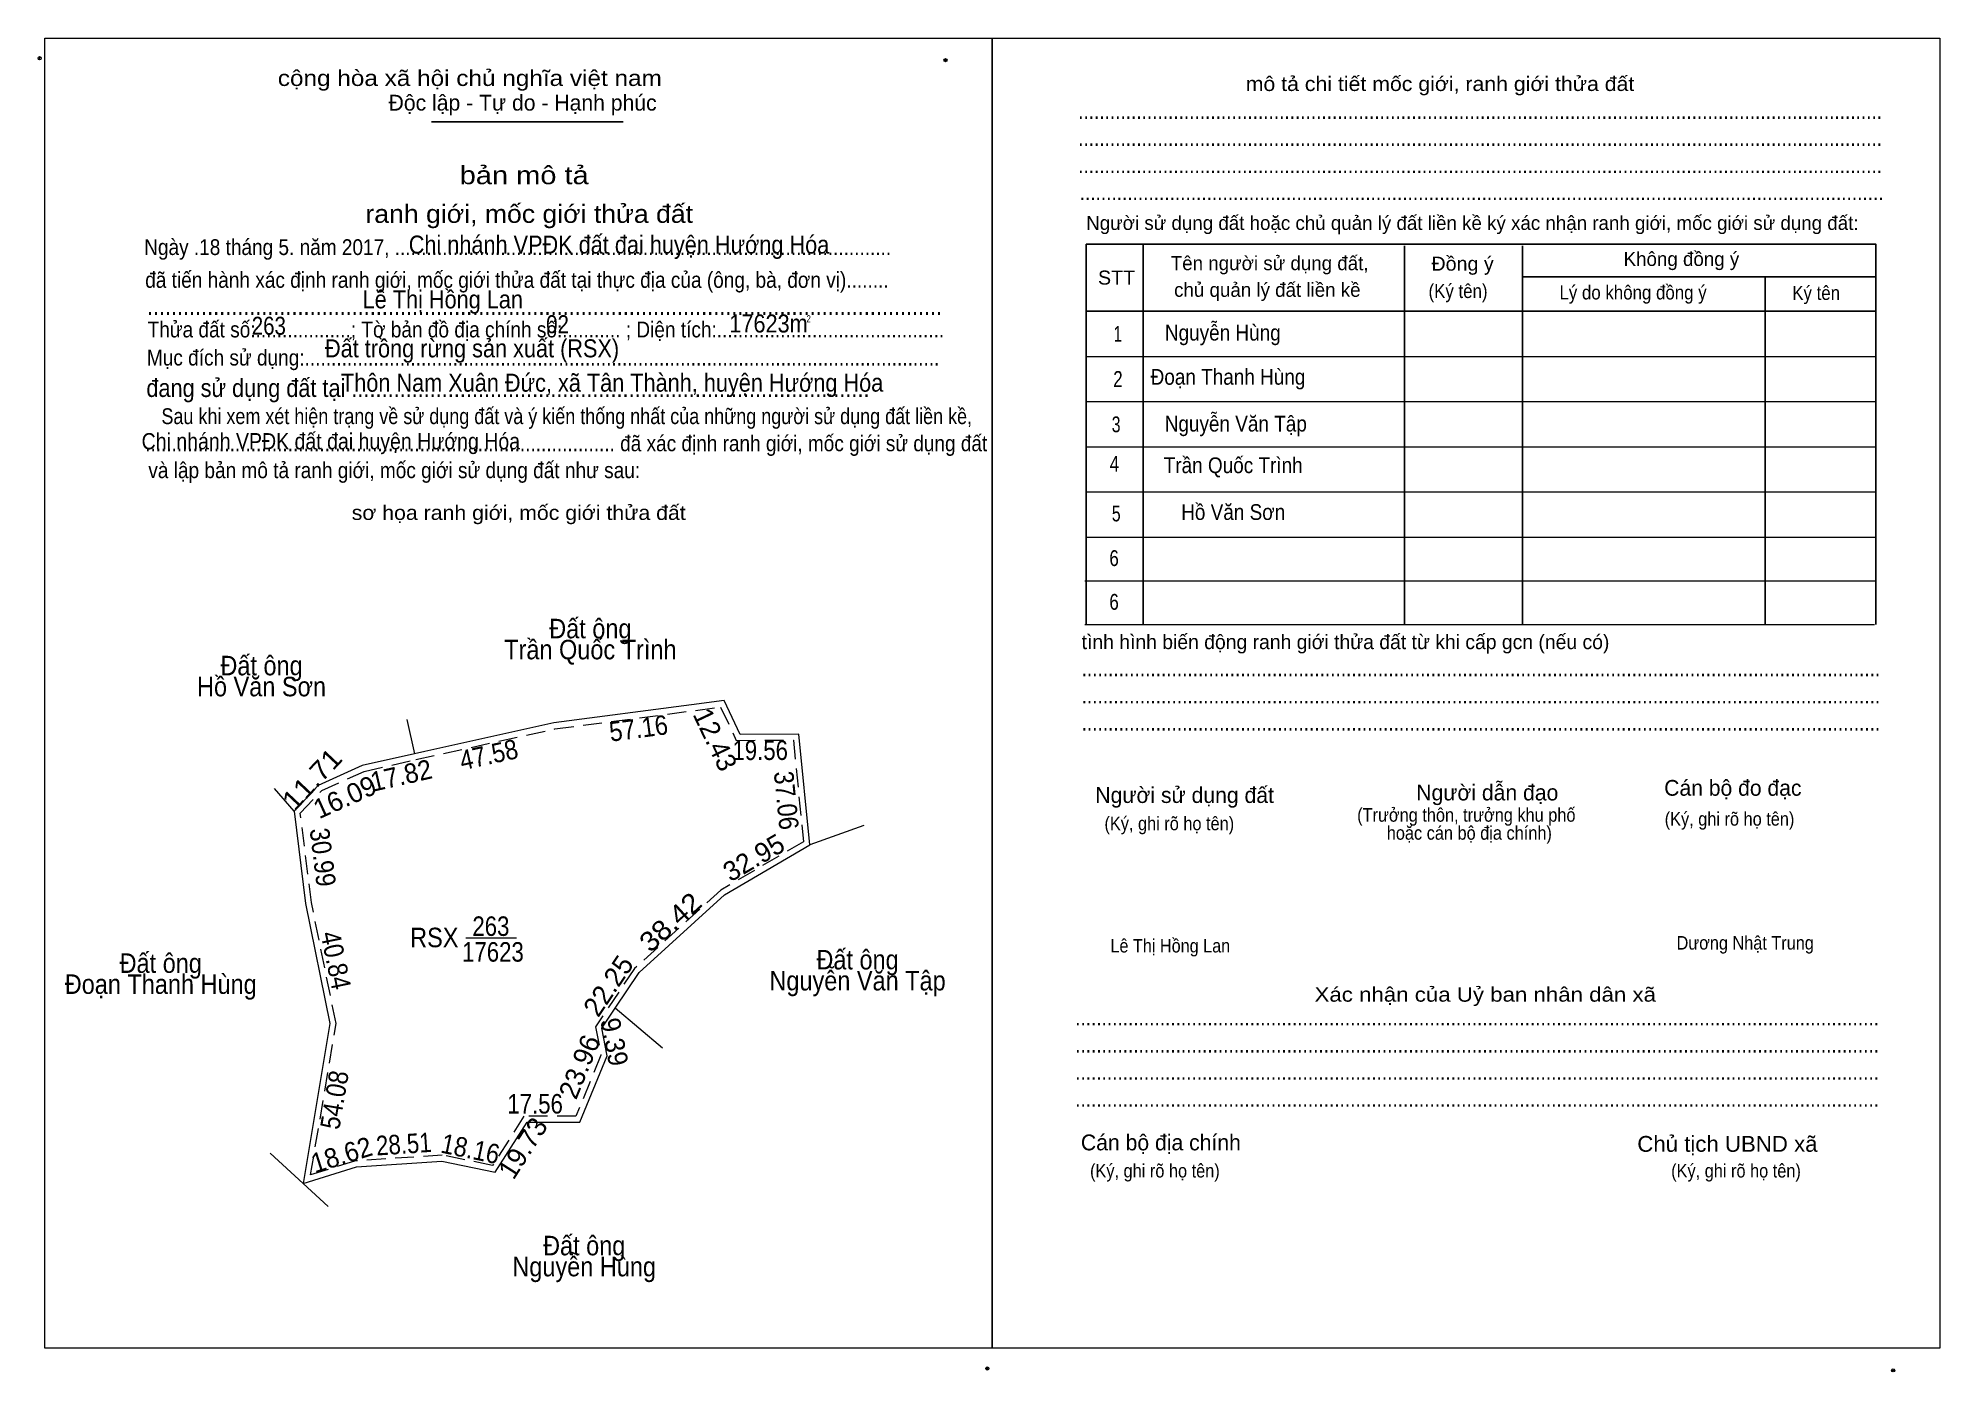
# Model space of a CAD drawing. Header units: metres. Extents: x 537516 to 542248, y 1836644 to 1838078.
# Drawn here: x 541615 to 542248, y 1836644 to 1837088 of the extents above; entities that cross this region are included whole.
import ezdxf
from ezdxf.enums import TextEntityAlignment as Align

# ---------------------------------------------------------------- set-up
doc = ezdxf.new("R2010")
doc.units = ezdxf.units.M
doc.header["$LTSCALE"] = 2.1
doc.header["$PDMODE"] = 32
doc.header["$PDSIZE"] = 1.05
doc.linetypes.add('DOTTED', pattern=[1.5, 0.3, -1.2])
doc.linetypes.add('MEDIUM_DASHED', pattern=[4.5, 3, -1.5])
for name, color, linetype, lineweight in [('1', 7, 'DOTTED', 13), ('10', 7, 'Continuous', 13), ('63', 7, 'Continuous', 13), ('7', 7, 'Continuous', 13)]:
    doc.layers.add(name, color=color, linetype=linetype, lineweight=lineweight)
for name, color, linetype in [('17', 7, 'Continuous'), ('25', 7, 'Continuous'), ('6', 7, 'Continuous')]:
    doc.layers.add(name, color=color, linetype=linetype)

msp = doc.modelspace()

# ---------------------------------------------------------------- texts
at = {"layer": '1'}
for s, width, p in [('263', 0.85, (541765.375, 1836788.94)), ('RSX', 0.9, (541746.535, 1836785.17)), ('17623', 0.85, (541766.06, 1836780.37))]:
    msp.add_text(s, height=6.5, dxfattribs=dict(at, width=width)).set_placement(p, align=Align.CENTER)
at = {"layer": '17', "width": 0.9}
for s, height, p in [('Lê Thị Hồng Lan', 4.48, (541971.7, 1836783.43)), ('Dương Nhật Trung', 4.5, (542160.22, 1836784.39))]:
    msp.add_text(s, height=height, dxfattribs=at).set_placement(p)
at = {"layer": '25', "width": 0.9}
for s, height, p in [('Chi nhánh VPĐK đất đai huyện Hướng Hóa', 6, (541738.02, 1837016.23)), ('Đất trồng rừng sản xuất (RSX)', 6, (541710.14, 1836981.67)), ('Chi nhánh VPĐK đất đai huyện Hướng Hóa', 5.4, (541649.06, 1836951.03))]:
    msp.add_text(s, height=height, dxfattribs=at).set_placement(p)
at = {"layer": '6', "width": 0.9}
msp.add_text('Lê Thị Hồng Lan', height=6, dxfattribs=at).set_placement((541722.66, 1836997.99))
at = {"layer": '63'}
for s, width, p in [('Đất ông', 0.9, (541798.5, 1836888.08)), ('Trần Quốc Trình', 0.9, (541798.505, 1836881.08)), ('Đất ông', 0.9, (541689, 1836875.75)), ('Hồ Văn Sơn', 0.9, (541688.995, 1836868.75)), ('Đất ông', 0.9, (541655.43, 1836776.63)), ('Đất ông', 0.9, (541887.48, 1836777.78)), ('Đoạn Thanh Hùng', 0.9, (541655.43, 1836769.63)), ('Nguyễn Văn Tập', 0.9, (541887.48, 1836770.78)), ('17.56', 0.85, (541780.105, 1836729.77)), ('Đất ông', 0.9, (541796.45, 1836682.54)), ('Nguyễn Hùng', 0.9, (541796.445, 1836675.54))]:
    msp.add_text(s, height=6.5, dxfattribs=dict(at, width=width)).set_placement(p, align=Align.CENTER)
for s, rotation, width, p in [('57.16', 7.489, 0.9, (541814.961, 1836854.906)), ('11.71', 46.66, 1.1, (541708.166, 1836838.914)), ('47.58', 12.427, 0.9, (541765.366, 1836846.163)), ('19.56', 0.117, 0.85, (541855.068, 1836847.539)), ('17.82', 12.843, 0.95, (541736.223, 1836839.252)), ('37.06', 275.621, 0.9, (541860.545, 1836833.773)), ('30.99', 277.024, 0.9, (541706.209, 1836814.752)), ('38.42', 42.331, 1.1, (541827.341, 1836791.145)), ('40.84', 281.555, 0.9, (541710.577, 1836780.156)), ('9.39', 281.047, 0.95, (541803.334, 1836753.023)), ('54.08', 80.473, 0.9, (541716.485, 1836733.792)), ('28.51', 3.821, 0.85, (541736.583, 1836716.4)), ('18.62', 17.404, 0.95, (541716.613, 1836712.936)), ('18.16', 348.375, 0.9, (541757.915, 1836714.844))]:
    msp.add_text(s, height=6.5, rotation=rotation, dxfattribs=dict(at, width=width)).set_placement(p, align=Align.CENTER)
for s, rotation, p in [('12.43', 295.39, (541837.12, 1836852.963)), ('16.09', 24.288, (541718.078, 1836832.241)), ('32.95', 30.355, (541854.553, 1836812.226)), ('22.25', 56.103, (541807.182, 1836770.517)), ('23.96', 67.759, (541797.875, 1836744.145)), ('19.73', 57.373, (541778.772, 1836716.533))]:
    msp.add_text(s, height=6.5, rotation=rotation, dxfattribs=at).set_placement(p, align=Align.CENTER)
at = {"layer": '7'}
for s, height, width, p in [('cộng hòa xã hội chủ nghĩa việt nam', 5.267, 1.15, (541694.42, 1837072.07)), ('........................................................................................................................................................', 5.267, 0.9, (541960.94, 1837061.11)), ('........................................................................................................................................................', 5.267, 0.9, (541960.94, 1837052.11)), ('........................................................................................................................................................', 5.267, 0.9, (541960.94, 1837043.03)), ('........................................................................................................................................................', 5.267, 0.9, (541961.46, 1837034.07)), ('Ngày .18 tháng 5. năm 2017, ..............................................................................................', 5.26, 0.9, (541649.94, 1837015.75)), ('Đồng ý', 4.666, 1.05, (542078.58, 1837010.55)), (' đã tiến hành xác định ranh giới, mốc giới thửa đất tại thực địa của (ông, bà, đơn vị)........', 5.268, 0.9, (541648.5, 1837004.83)), ('STT', 4.666, 1.05, (541967.54, 1837005.91)), ('(Ký tên)', 4.666, 0.9, (542077.62, 1837001.43)), ('Lý do không đồng ý', 4.666, 0.9, (542121.22, 1837000.95)), ('Ký tên', 4.666, 0.9, (542198.74, 1837000.79)), ('....................................................................................................................................', 6, 0.9, (541650.82, 1836995.83)), ('02', 6, 0.85, (541783.78, 1836989.71)), ('17623m', 6, 0.9, (541844.78, 1836989.95)), ('2', 2.4, 0.8, (541870.48, 1836993.31)), ('Thửa đất số:..................; Tờ bản đồ địa chính số:........... ; Diện tích:...........................................', 5.268, 0.9, (541651.06, 1836988.31)), ('263', 6, 0.85, (541685.74, 1836989.19)), ('Mục đích sử dụng:........................................................................................................................', 5.268, 0.9, (541650.82, 1836978.95)), ('Thôn Nam Xuân Đức, xã Tân Thành, huyện Hướng Hóa', 6, 0.9, (541715.46, 1836970.23)), ('đang sử dụng đất tại ......................................................................................', 6, 0.9, (541650.66, 1836968.47)), ('Sau khi xem xét hiện trạng về sử dụng đất và ý kiến thống nhất của những người sử dụng đất liền kề,', 5.268, 0.85, (541655.66, 1836959.43)), ('......................................................................................... đã xác định ranh giới, mốc giới sử dụng đất', 5.256, 0.9, (541650.26, 1836950.39)), (' và lập bản mô tả ranh giới, mốc giới sử dụng đất như sau:', 5.268, 0.9, (541649.54, 1836941.43)), ('.......................................................................................................................................................', 5.267, 0.9, (541962.1, 1836875.43)), ('.......................................................................................................................................................', 5.267, 0.9, (541962.1, 1836866.39)), ('.......................................................................................................................................................', 5.267, 0.9, (541962.1, 1836857.35)), ('(Ký, ghi rõ họ tên)', 4.515, 0.9, (541969.7, 1836824.15)), ('(Ký, ghi rõ họ tên)', 4.515, 0.9, (542156.26, 1836825.67)), ('........................................................................................................................................................', 5.267, 0.9, (541959.94, 1836759.11)), ('........................................................................................................................................................', 5.267, 0.9, (541959.94, 1836750.07)), ('........................................................................................................................................................', 5.267, 0.9, (541959.94, 1836741.07)), ('........................................................................................................................................................', 5.267, 0.9, (541959.94, 1836732.07)), ('Chủ tịch UBND xã', 5.268, 1.05, (542147.14, 1836717.03)), ('(Ký, ghi rõ họ tên)', 4.515, 0.9, (541964.9, 1836708.47)), ('(Ký, ghi rõ họ tên)', 4.515, 0.9, (542158.42, 1836708.47))]:
    msp.add_text(s, height=height, dxfattribs=dict(at, width=width)).set_placement(p)
for s, height, width, p in [('mô tả chi tiết mốc giới, ranh giới thửa đất', 4.816, 1.1, (542081.445, 1837070.39)), ('bản mô tả', 6.02, 1.2, (541776.47, 1837039.35)), ('ranh giới, mốc giới thửa đất', 6.02, 1.1, (541778.14, 1837026.47)), ('1', 5.268, 0.7, (541974.155, 1836986.87)), ('Nguyễn Hùng', 5.24, 0.9, (542009.12, 1836987.27)), ('2', 5.268, 0.8, (541974.19, 1836971.83)), ('Đoạn Thanh Hùng', 5.24, 0.9, (542010.84, 1836972.55)), ('3', 5.268, 0.75, (541973.585, 1836956.71)), ('Nguyễn Văn Tập', 5.24, 0.9, (542013.435, 1836956.96)), ('4', 5.268, 0.8, (541973.005, 1836943.59)), ('Trần Quốc Trình', 5.24, 0.9, (542012.57, 1836943.1)), ('sơ họa ranh giới, mốc giới thửa đất', 4.816, 1.1, (541774.645, 1836927.51)), ('5', 5.268, 0.75, (541973.625, 1836927.03)), ('Hồ Văn Sơn', 5.24, 0.9, (542012.57, 1836927.51)), ('6', 5.268, 0.8, (541972.91, 1836912.15)), ('6', 5.268, 0.8, (541972.91, 1836897.59)), ('(Trưởng thôn, trưởng khu phố', 4.515, 0.9, (542090.205, 1836826.99)), ('hoặc cán bộ địa chính)', 4.515, 0.9, (542091.205, 1836820.99)), ('Xác nhận của Uỷ ban nhân dân xã', 4.818, 1.15, (542096.51, 1836767.03))]:
    msp.add_text(s, height=height, dxfattribs=dict(at, width=width)).set_placement(p, align=Align.CENTER)
for s, height, p in [('Độc lập - Tự do - Hạnh phúc', 5.267, (541731.3, 1837063.87)), ('Người sử dụng đất hoặc chủ quản lý đất liền kề ký xác nhận ranh giới, mốc giới sử dụng đất:', 4.666, (541963.62, 1837024.11)), ('Tên người sử dụng đất,', 4.666, (541991.78, 1837010.71)), ('Không đồng ý', 4.666, (542142.58, 1837012.11)), ('chủ quản lý đất liền kề', 4.666, (541992.9, 1837001.83)), ('tình hình biến động ranh giới thửa đất từ khi cấp gcn (nếu có)', 4.816, (541962.1, 1836884.47)), ('Người sử dụng đất', 5.268, (541966.66, 1836833.23)), ('Người dẫn đạo', 5.265, (542073.54, 1836834.07)), ('Cán bộ đo đạc', 5.256, (542156.1, 1836835.63)), ('Cán bộ địa chính', 5.268, (541961.86, 1836717.51))]:
    msp.add_text(s, height=height, dxfattribs=at).set_placement(p)

# ---------------------------------------------------------------- linework, layer by layer
at = {"layer": '1', "linetype": 'MEDIUM_DASHED'}
msp.add_lwpolyline([(541841.86, 1836865.15), (541847.11, 1836854.09), (541866.12, 1836854.13), (541869.44, 1836820.33), (541841.94, 1836804.22), (541813.2, 1836778.05), (541800.2, 1836758.69), (541802.04, 1836749.24), (541793.71, 1836728.86), (541776.4, 1836728.86), (541765.91, 1836712.48), (541749.2, 1836715.91), (541720.24, 1836713.98), (541705.35, 1836709.31), (541713.82, 1836759.8), (541705.59, 1836800.09), (541701.92, 1836829.84), (541709.04, 1836837.39), (541723.17, 1836843.76), (541740.34, 1836847.68), (541786.72, 1836857.9)], close=True, dxfattribs=at)
at = {"layer": '10'}
for p, q in [((541737.42, 1836861.01), (541739.9, 1836849.63)), ((541699.82, 1836830.53), (541693.33, 1836838.08)), ((541889.62, 1836825.67), (541871.56, 1836819.25)), ((541822.52, 1836751.56), (541806.76, 1836764.88)), ((541691.91, 1836716.6), (541702.84, 1836706.43)), ((541702.84, 1836706.43), (541711.23, 1836698.84))]:
    msp.add_line(p, q, dxfattribs=at)
for points in [[(541871.56, 1836819.25), (541867.93, 1836856.13), (541848.37, 1836856.09), (541843.04, 1836867.32), (541832.2, 1836865.97), (541786.37, 1836859.87), (541743.33, 1836850.41), (541739.9, 1836849.63)], [(541739.9, 1836849.63), (541722.53, 1836845.67), (541707.86, 1836839.05), (541699.82, 1836830.53)], [(541699.82, 1836830.53), (541703.61, 1836799.77), (541711.79, 1836759.76), (541702.84, 1836706.43)], [(541806.76, 1836764.88), (541814.73, 1836776.73), (541843.13, 1836802.6), (541871.56, 1836819.25)], [(541702.84, 1836706.43), (541720.61, 1836712), (541749.06, 1836713.9), (541766.85, 1836710.24), (541777.49, 1836726.86), (541795.05, 1836726.86), (541804.12, 1836749.04), (541802.32, 1836758.26), (541806.76, 1836764.88)]]:
    msp.add_lwpolyline(points, dxfattribs=at)
at = {"layer": '63'}
msp.add_line((541757.01, 1836788.25), (541773.95, 1836788.25), dxfattribs=at)
at = {"layer": '7', "lineweight": 25}
for p, q in [((541745.61, 1837060.08), (541809.42, 1837060.08)), ((541982.55, 1837019.32), (541982.55, 1836892.68)), ((542069.6, 1837018.86), (542069.6, 1836892.68)), ((542108.88, 1837018.86), (542108.88, 1836892.68)), ((542108.88, 1837008.48), (542226.58, 1837008.48)), ((542189.7, 1837008.48), (542189.7, 1836892.68)), ((541963.65, 1836997.04), (542226.58, 1836997.04))]:
    msp.add_line(p, q, dxfattribs=at)
at = {"layer": '7'}
for p, q in [((541963.65, 1836981.99), (542226.58, 1836981.99)), ((541963.65, 1836966.94), (542226.58, 1836966.94)), ((541963.65, 1836951.89), (542226.58, 1836951.89)), ((541963.65, 1836936.84), (542226.58, 1836936.84)), ((541963.65, 1836921.79), (542226.58, 1836921.79)), ((541963.19, 1836907.24), (542226.12, 1836907.24)), ((541963.65, 1836907.23), (542226.58, 1836907.23)), ((541963.19, 1836892.68), (542226.12, 1836892.68))]:
    msp.add_line(p, q, dxfattribs=at)
for points in [[(541616.8, 1837088.04), (541932.36, 1837088.04), (541932.36, 1836651.58), (541616.8, 1836651.58)], [(541932.36, 1837088.04), (542247.93, 1837088.04), (542247.93, 1836651.57), (541932.36, 1836651.57)], [(541932.37, 1837088.04), (542247.93, 1837088.04), (542247.93, 1836651.57), (541932.37, 1836651.57)]]:
    msp.add_lwpolyline(points, close=True, dxfattribs=at)
at = {"layer": '7', "lineweight": 25}
msp.add_lwpolyline([(542226.58, 1836892.68), (542226.58, 1837019.32), (541963.65, 1837019.32), (541963.65, 1836892.68)], dxfattribs=at)
at = {"layer": '7'}
for p in [(541615.1, 1837081.31), (541916.77, 1837080.67), (541930.67, 1836644.84), (542232.34, 1836644.21)]:
    msp.add_point(p, dxfattribs=at)

msp.set_redraw_order([(e.dxf.handle, doc.entitydb.next_handle()) for e in msp.query("TEXT MTEXT ATTDEF DIMENSION ARC_DIMENSION")])  # texts and dimensions are drawn at this point

doc.saveas('drawing.dxf')
